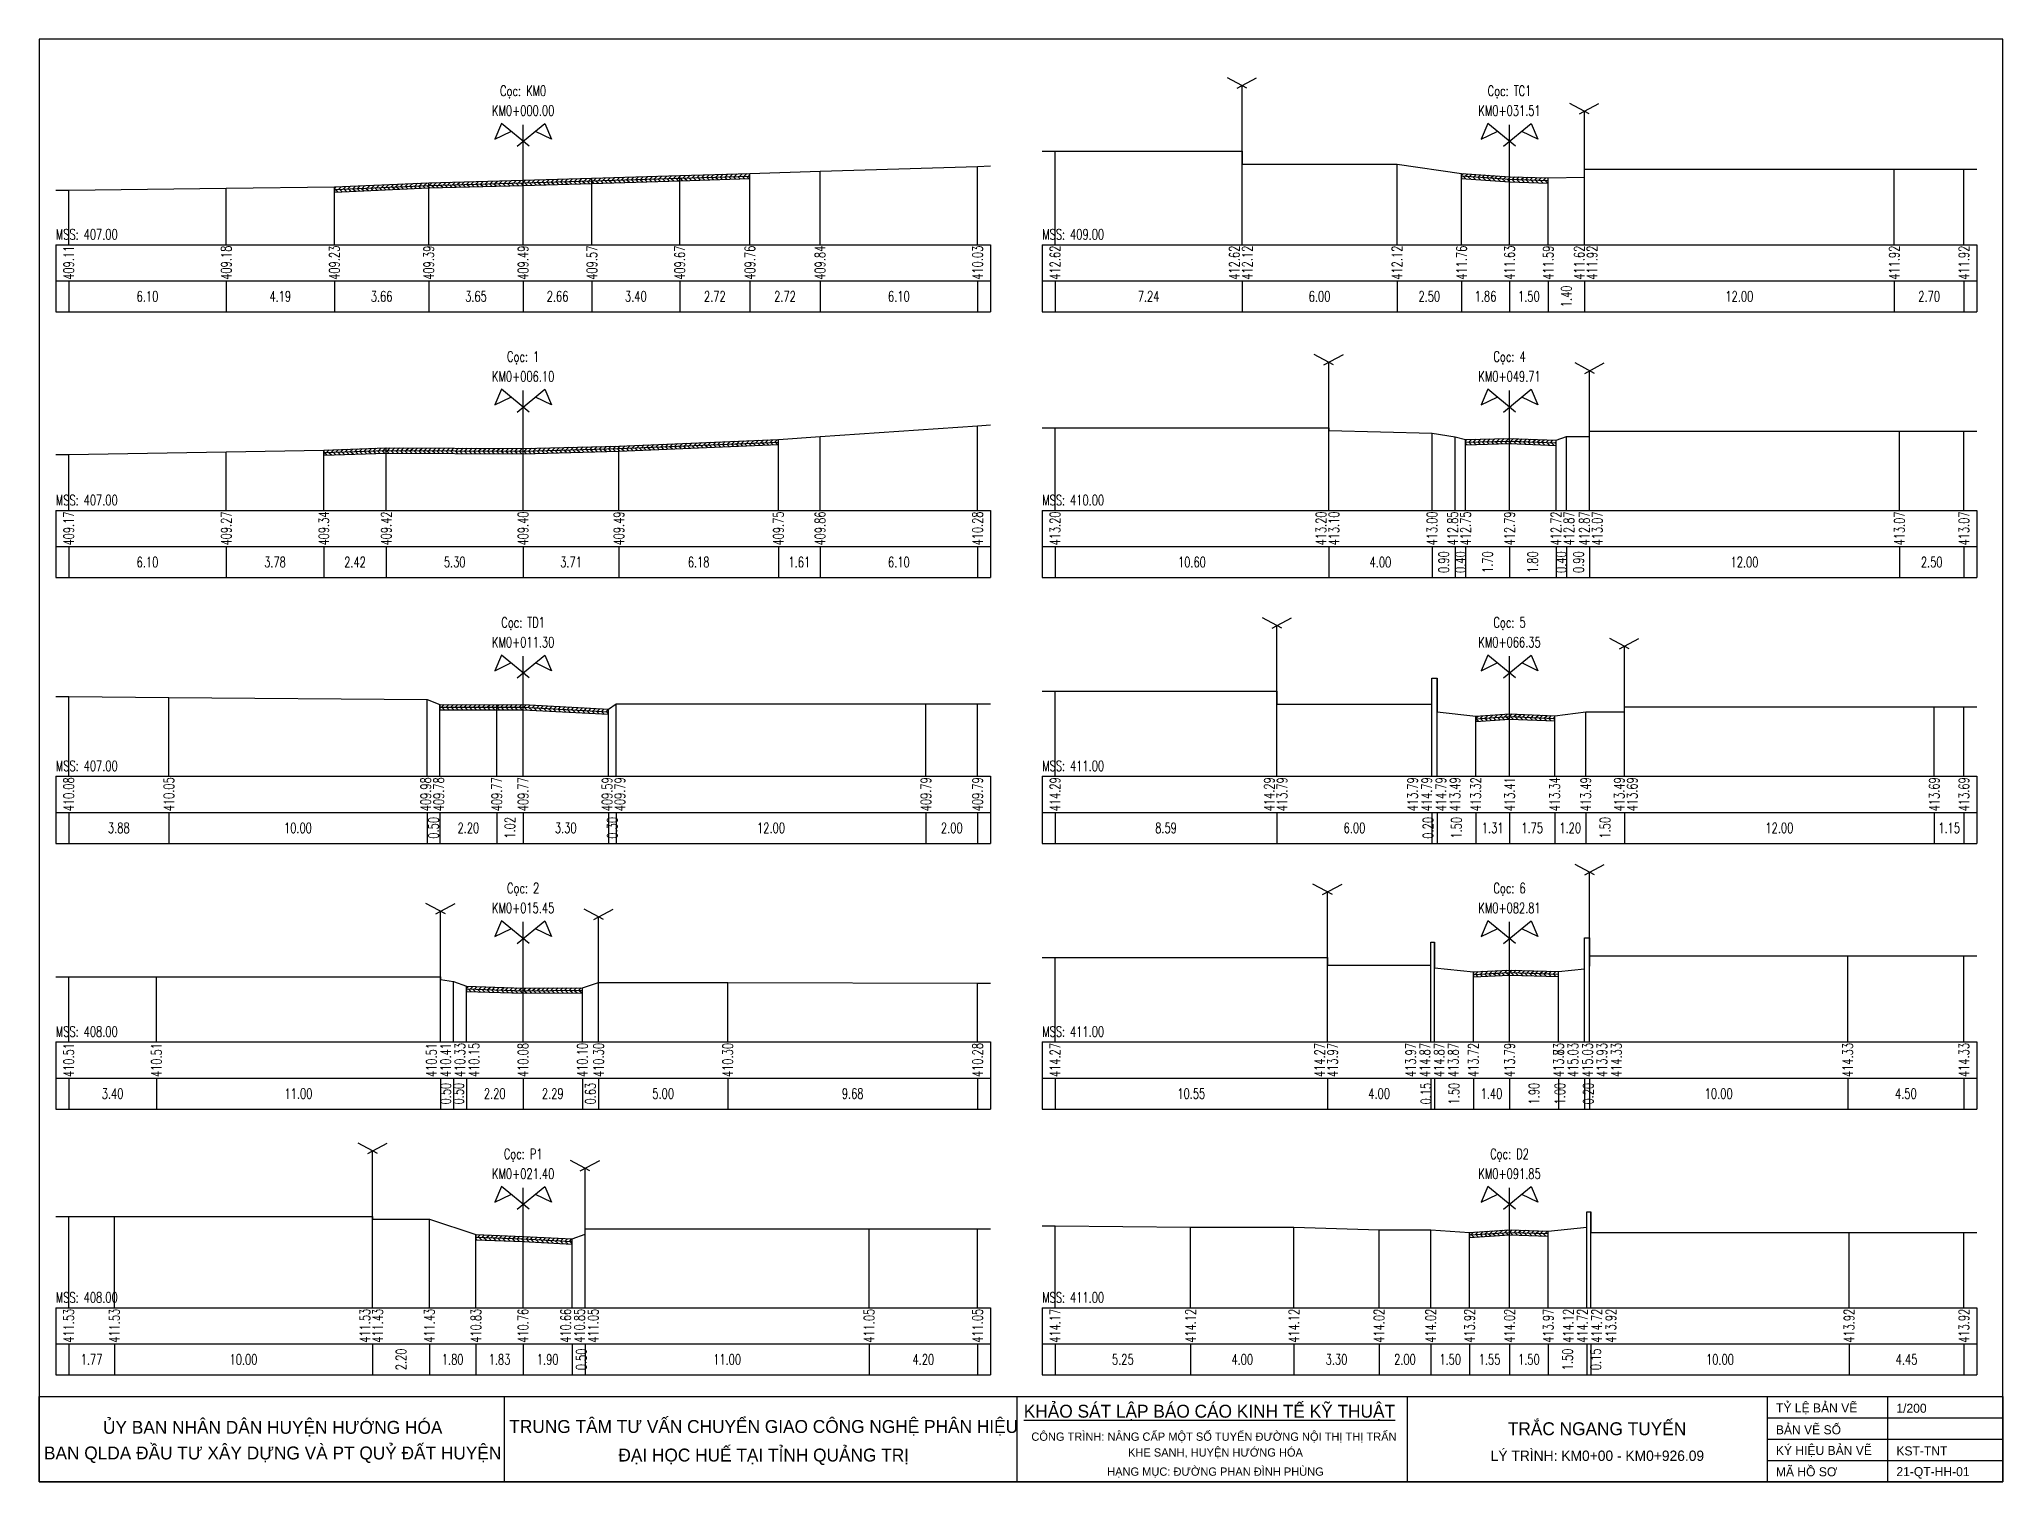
# Model space of a CAD drawing. Header units: centimetres. Extents: x 556321 to 560034, y 1839250 to 1840516.
# Drawn here: x 558196.7 to 558272.8, y 1839589.3 to 1839645.1 of the extents above; entities that cross this region are included whole.
import ezdxf
from ezdxf.enums import TextEntityAlignment as Align

# ---------------------------------------------------------------- set-up
doc = ezdxf.new("R2010")
doc.units = ezdxf.units.CM
doc.header["$MEASUREMENT"] = 0
doc.linetypes.add('KTTN$0$HIDDEN2', pattern=[0.1875, 0.125, -0.0625])
for name, color, linetype in [('AoDuongCu1', 1, 'Continuous'), ('AoDuongCu2', 2, 'Continuous'), ('DAU_CO', 3, 'Continuous'), ('entdauco', 3, 'Continuous'), ('ENTGOCTUYEN', 7, 'Continuous'), ('ENTPLINETUYEN', 1, 'Continuous'), ('enttntunhien', 3, 'Continuous'), ('KH_VAT', 8, 'Continuous'), ('KHUNGTEN', 1, 'Continuous'), ('KTTN$0$KHUNGTEN', 1, 'Continuous'), ('KTTN$0$NETKHUAT', 3, 'KTTN$0$HIDDEN2'), ('linedongtn', 8, 'Continuous'), ('MSSTracNgang', 5, 'Continuous'), ('plinetntn', 3, 'Continuous'), ('TuyenPDP_CDTN', 7, 'Continuous')]:
    doc.layers.add(name, color=color, linetype=linetype)
doc.styles.add('CHUSO', font='Vnsimple.shx', dxfattribs={"width": 0.7})
doc.styles.add('Khung ten', font='VHAVANB_3.TTF')
doc.styles.add('KTTN$0$Khung ten', font='VHAVANB_3.TTF')
doc.styles.add('TENCOC', font='vnsimple.shx', dxfattribs={"width": 0.7})
pattern_1 = [(45, (554573.0184, 1840687.18078), (-0.0883883476, 0.0883883476), [])]
pattern_2 = [(135, (554573.0184, 1840687.18078), (-0.0883883476, -0.0883883476), [])]

msp = doc.modelspace()

# ---------------------------------------------------------------- texts
at = {"layer": 'entdauco', "style": 'TENCOC', "width": 0.7}
for s, p in [('Cäc: KM0', (558215.471, 1839643.077)), ('Cäc: TC1', (558253.671, 1839643.077)), ('KM0+000.00', (558215.471, 1839642.357)), ('KM0+031.51', (558253.671, 1839642.357)), ('Cäc: 1', (558215.471, 1839632.789)), ('Cäc: 4', (558253.671, 1839632.789)), ('KM0+006.10', (558215.471, 1839632.069)), ('KM0+049.71', (558253.671, 1839632.069)), ('Cäc: TD1', (558215.471, 1839622.501)), ('Cäc: 5', (558253.671, 1839622.501)), ('KM0+011.30', (558215.471, 1839621.781)), ('KM0+066.35', (558253.671, 1839621.781)), ('Cäc: 2', (558215.471, 1839612.213)), ('Cäc: 6', (558253.671, 1839612.213)), ('KM0+015.45', (558215.471, 1839611.493)), ('KM0+082.81', (558253.671, 1839611.493)), ('Cäc: P1', (558215.471, 1839601.925)), ('Cäc: D2', (558253.671, 1839601.925)), ('KM0+021.40', (558215.471, 1839601.205)), ('KM0+091.85', (558253.671, 1839601.205))]:
    msp.add_text(s, height=0.4, dxfattribs=at).set_placement(p, align=Align.MIDDLE)
at = {"layer": 'enttntunhien', "color": 3, "style": 'CHUSO', "width": 0.7}
for s, p in [('409.11', (558197.871, 1839636.469)), ('409.18', (558203.971, 1839636.469)), ('409.23', (558208.161, 1839636.469)), ('409.39', (558211.816, 1839636.469)), ('409.49', (558215.471, 1839636.469)), ('409.57', (558218.136, 1839636.469)), ('409.67', (558221.535, 1839636.469)), ('409.76', (558224.253, 1839636.469)), ('409.84', (558226.972, 1839636.469)), ('410.03', (558233.071, 1839636.469)), ('412.62', (558236.071, 1839636.469)), ('412.62', (558243.014, 1839636.469)), ('412.12', (558243.514, 1839636.469)), ('412.12', (558249.314, 1839636.469)), ('411.76', (558251.814, 1839636.469)), ('411.63', (558253.671, 1839636.469)), ('411.59', (558255.171, 1839636.469)), ('411.62', (558256.371, 1839636.469)), ('411.92', (558256.871, 1839636.469)), ('411.92', (558268.571, 1839636.469)), ('411.92', (558271.271, 1839636.469)), ('1.40', (558255.871, 1839635.169)), ('409.17', (558197.871, 1839626.181)), ('409.27', (558203.971, 1839626.181)), ('409.34', (558207.752, 1839626.181)), ('409.42', (558210.168, 1839626.181)), ('409.40', (558215.471, 1839626.181)), ('409.49', (558219.177, 1839626.181)), ('409.75', (558225.359, 1839626.181)), ('409.86', (558226.972, 1839626.181)), ('410.28', (558233.071, 1839626.181)), ('413.20', (558236.071, 1839626.181)), ('413.20', (558246.371, 1839626.181)), ('413.10', (558246.871, 1839626.181)), ('413.00', (558250.671, 1839626.181)), ('412.85', (558251.471, 1839626.181)), ('412.75', (558251.971, 1839626.181)), ('412.79', (558253.671, 1839626.181)), ('412.72', (558255.471, 1839626.181)), ('412.87', (558255.971, 1839626.181)), ('412.87', (558256.571, 1839626.181)), ('413.07', (558257.071, 1839626.181)), ('413.07', (558268.771, 1839626.181)), ('413.07', (558271.271, 1839626.181)), ('0.90', (558251.121, 1839624.881)), ('0.40', (558251.771, 1839624.881)), ('1.70', (558252.821, 1839624.881)), ('1.80', (558254.571, 1839624.881)), ('0.40', (558255.671, 1839624.881)), ('0.90', (558256.346, 1839624.881)), ('410.08', (558197.871, 1839615.893)), ('410.05', (558201.75, 1839615.893)), ('409.98', (558211.7, 1839615.893)), ('409.78', (558212.2, 1839615.893)), ('409.77', (558214.45, 1839615.893)), ('409.77', (558215.471, 1839615.893)), ('409.59', (558218.721, 1839615.893)), ('409.79', (558219.221, 1839615.893)), ('409.79', (558231.071, 1839615.893)), ('409.79', (558233.071, 1839615.893)), ('414.29', (558236.071, 1839615.893)), ('414.29', (558244.365, 1839615.893)), ('413.79', (558244.865, 1839615.893)), ('413.79', (558249.915, 1839615.893)), ('414.79', (558250.465, 1839615.893)), ('414.79', (558251.015, 1839615.893)), ('413.49', (558251.565, 1839615.893)), ('413.32', (558252.365, 1839615.893)), ('413.41', (558253.671, 1839615.893)), ('413.34', (558255.421, 1839615.893)), ('413.49', (558256.621, 1839615.893)), ('413.49', (558257.921, 1839615.893)), ('413.69', (558258.421, 1839615.893)), ('413.69', (558270.121, 1839615.893)), ('413.69', (558271.271, 1839615.893)), ('0.50', (558212, 1839614.593)), ('1.02', (558214.961, 1839614.593)), ('0.30', (558218.921, 1839614.593)), ('0.20', (558250.515, 1839614.593)), ('1.50', (558251.615, 1839614.593)), ('1.50', (558257.371, 1839614.593)), ('410.51', (558197.871, 1839605.605)), ('410.51', (558201.271, 1839605.605)), ('410.51', (558211.921, 1839605.605)), ('410.41', (558212.471, 1839605.605)), ('410.33', (558213.021, 1839605.605)), ('410.15', (558213.571, 1839605.605)), ('410.08', (558215.471, 1839605.605)), ('410.10', (558217.764, 1839605.605)), ('410.30', (558218.394, 1839605.605)), ('410.30', (558223.394, 1839605.605)), ('410.28', (558233.071, 1839605.605)), ('414.27', (558236.071, 1839605.605)), ('414.27', (558246.321, 1839605.605)), ('413.97', (558246.821, 1839605.605)), ('413.97', (558249.846, 1839605.605)), ('414.87', (558250.396, 1839605.605)), ('414.87', (558250.946, 1839605.605)), ('413.87', (558251.496, 1839605.605)), ('413.72', (558252.271, 1839605.605)), ('413.79', (558253.671, 1839605.605)), ('413.73', (558255.571, 1839605.605)), ('413.83', (558255.571, 1839605.605)), ('415.03', (558256.131, 1839605.605)), ('415.03', (558256.691, 1839605.605)), ('413.93', (558257.251, 1839605.605)), ('414.33', (558257.811, 1839605.605)), ('414.33', (558266.771, 1839605.605)), ('414.33', (558271.271, 1839605.605)), ('0.50', (558212.471, 1839604.305)), ('0.50', (558212.971, 1839604.305)), ('0.63', (558218.079, 1839604.305)), ('0.15', (558250.434, 1839604.305)), ('1.50', (558251.521, 1839604.305)), ('1.90', (558254.621, 1839604.305)), ('1.00', (558255.621, 1839604.305)), ('0.20', (558256.721, 1839604.305)), ('411.53', (558197.871, 1839595.317)), ('411.53', (558199.641, 1839595.317)), ('411.53', (558209.341, 1839595.317)), ('411.43', (558209.841, 1839595.317)), ('411.43', (558211.841, 1839595.317)), ('410.83', (558213.641, 1839595.317)), ('410.76', (558215.471, 1839595.317)), ('410.66', (558217.121, 1839595.317)), ('410.85', (558217.655, 1839595.317)), ('411.05', (558218.188, 1839595.317)), ('411.05', (558228.871, 1839595.317)), ('411.05', (558233.071, 1839595.317)), ('414.17', (558236.071, 1839595.317)), ('414.12', (558241.321, 1839595.317)), ('414.12', (558245.321, 1839595.317)), ('414.02', (558248.621, 1839595.317)), ('414.02', (558250.621, 1839595.317)), ('413.92', (558252.121, 1839595.317)), ('414.02', (558253.671, 1839595.317)), ('413.97', (558255.171, 1839595.317)), ('414.12', (558255.946, 1839595.317)), ('414.72', (558256.496, 1839595.317)), ('414.72', (558257.046, 1839595.317)), ('413.92', (558257.596, 1839595.317)), ('413.92', (558266.821, 1839595.317)), ('413.92', (558271.271, 1839595.317)), ('2.20', (558210.741, 1839594.017)), ('0.50', (558217.721, 1839594.017)), ('1.50', (558255.921, 1839594.017)), ('0.15', (558257.009, 1839594.017))]:
    msp.add_text(s, height=0.4, rotation=90, dxfattribs=at).set_placement(p, align=Align.MIDDLE)
for s, p in [('6.10', (558200.921, 1839635.169)), ('4.19', (558206.066, 1839635.169)), ('3.66', (558209.989, 1839635.169)), ('3.65', (558213.644, 1839635.169)), ('2.66', (558216.804, 1839635.169)), ('3.40', (558219.835, 1839635.169)), ('2.72', (558222.894, 1839635.169)), ('2.72', (558225.612, 1839635.169)), ('6.10', (558230.022, 1839635.169)), ('7.24', (558239.693, 1839635.169)), ('6.00', (558246.314, 1839635.169)), ('2.50', (558250.564, 1839635.169)), ('1.86', (558252.743, 1839635.169)), ('1.50', (558254.421, 1839635.169)), ('12.00', (558262.571, 1839635.169)), ('2.70', (558269.921, 1839635.169)), ('6.10', (558200.921, 1839624.881)), ('3.78', (558205.862, 1839624.881)), ('2.42', (558208.96, 1839624.881)), ('5.30', (558212.82, 1839624.881)), ('3.71', (558217.324, 1839624.881)), ('6.18', (558222.268, 1839624.881)), ('1.61', (558226.166, 1839624.881)), ('6.10', (558230.022, 1839624.881)), ('10.60', (558241.371, 1839624.881)), ('4.00', (558248.671, 1839624.881)), ('12.00', (558262.771, 1839624.881)), ('2.50', (558270.021, 1839624.881)), ('3.88', (558199.811, 1839614.593)), ('10.00', (558206.75, 1839614.593)), ('2.20', (558213.35, 1839614.593)), ('3.30', (558217.121, 1839614.593)), ('12.00', (558225.071, 1839614.593)), ('2.00', (558232.071, 1839614.593)), ('8.59', (558240.368, 1839614.593)), ('6.00', (558247.665, 1839614.593)), ('1.31', (558253.018, 1839614.593)), ('1.75', (558254.546, 1839614.593)), ('1.20', (558256.021, 1839614.593)), ('12.00', (558264.121, 1839614.593)), ('1.15', (558270.696, 1839614.593)), ('3.40', (558199.571, 1839604.305)), ('11.00', (558206.771, 1839604.305)), ('2.20', (558214.371, 1839604.305)), ('2.29', (558216.618, 1839604.305)), ('5.00', (558220.894, 1839604.305)), ('9.68', (558228.233, 1839604.305)), ('10.55', (558241.346, 1839604.305)), ('4.00', (558248.621, 1839604.305)), ('1.40', (558252.971, 1839604.305)), ('10.00', (558261.771, 1839604.305)), ('4.50', (558269.021, 1839604.305)), ('1.77', (558198.756, 1839594.017)), ('10.00', (558204.641, 1839594.017)), ('1.80', (558212.741, 1839594.017)), ('1.83', (558214.556, 1839594.017)), ('1.90', (558216.421, 1839594.017)), ('11.00', (558223.371, 1839594.017)), ('4.20', (558230.971, 1839594.017)), ('5.25', (558238.696, 1839594.017)), ('4.00', (558243.321, 1839594.017)), ('3.30', (558246.971, 1839594.017)), ('2.00', (558249.621, 1839594.017)), ('1.50', (558251.371, 1839594.017)), ('1.55', (558252.896, 1839594.017)), ('1.50', (558254.421, 1839594.017)), ('10.00', (558261.821, 1839594.017)), ('4.45', (558269.046, 1839594.017))]:
    msp.add_text(s, height=0.4, dxfattribs=at).set_placement(p, align=Align.MIDDLE)
at = {"layer": 'MSSTracNgang', "color": 3, "style": 'CHUSO', "width": 0.7}
for s, p in [('MSS: 407.00', (558197.371, 1839637.369)), ('MSS: 409.00', (558235.571, 1839637.369)), ('MSS: 407.00', (558197.371, 1839627.081)), ('MSS: 410.00', (558235.571, 1839627.081)), ('MSS: 407.00', (558197.371, 1839616.793)), ('MSS: 411.00', (558235.571, 1839616.793)), ('MSS: 408.00', (558197.371, 1839606.505)), ('MSS: 411.00', (558235.571, 1839606.505)), ('MSS: 408.00', (558197.371, 1839596.217)), ('MSS: 411.00', (558235.571, 1839596.217))]:
    msp.add_text(s, height=0.4, dxfattribs=at).set_placement(p)

# ---------------------------------------------------------------- blocks, each defined once
blk = doc.blocks.new('A$C23B26463')
at = {"layer": 'KTTN$0$KHUNGTEN', "color": 7}
for p, q in [((-0.944, 2.953), (-0.944, 6.258)), ((18.913, 2.953), (18.913, 6.258)), ((34.032, 2.953), (34.032, 6.258)), ((47.968, 2.953), (47.968, 6.258)), ((52.635, 2.953), (52.635, 6.258))]:
    blk.add_line(p, q, dxfattribs=at)
at = {"layer": 'KTTN$0$KHUNGTEN', "color": 10}
blk.add_lwpolyline([(57.079, 2.953), (57.079, 58.791), (-18.961, 58.791), (-18.961, 2.953)], close=True, dxfattribs=at)
at = {"layer": 'KTTN$0$KHUNGTEN', "color": 4}
blk.add_lwpolyline([(-18.961, 6.258), (57.079, 6.258), (57.079, 2.953), (-18.961, 2.953), (-18.961, 6.258)], dxfattribs=at)
at = {"layer": 'KTTN$0$KHUNGTEN', "color": 7}
for points in [[(47.968, 5.432), (57.079, 5.432)], [(47.968, 4.606), (57.079, 4.606)], [(47.968, 3.78), (57.079, 3.78)]]:
    blk.add_lwpolyline(points, dxfattribs=at)
at = {"layer": 'ENTGOCTUYEN', "color": 3, "style": 'Khung ten'}
blk.add_text('kst-tnt', height=0.35, dxfattribs=at).set_placement((52.961, 4.145), align=Align.MIDDLE_LEFT)
at = {"layer": 'ENTPLINETUYEN', "color": 7, "style": 'Khung ten'}
for s, p in [('c«ng tr×nh: n©ng cÊp mét sè tuyÕn ®\xadêng néi thÞ thÞ trÊn ', (26.591, 4.697)), ('khe sanh, huyÖn h\xadíng hãa', (26.591, 4.085))]:
    blk.add_text(s, height=0.32, dxfattribs=at).set_placement(p, align=Align.MIDDLE_CENTER)
at = {"layer": 'ENTPLINETUYEN', "style": 'Khung ten'}
blk.add_text('h¹ng môc: ®\xadêng phan ®×nh phïng', height=0.32, dxfattribs=at).set_placement((26.591, 3.344), align=Align.MIDDLE_CENTER)
at = {"layer": 'KHUNGTEN', "color": 7, "style": 'Khung ten'}
for s, height, p in [('tr¾c ngang tuyÕn', 0.5, (41.368, 5.004)), ('Lý tr×nh: km0+00 - KM0+926.09', 0.4, (41.382, 3.958))]:
    blk.add_text(s, height=height, dxfattribs=at).set_placement(p, align=Align.MIDDLE_CENTER)
at = {"layer": 'KTTN$0$KHUNGTEN', "color": 7, "style": 'KTTN$0$Khung ten'}
for s, p in [('tû lÖ b¶n vÏ', (48.3, 5.808)), ('1/200', (52.961, 5.798)), ('b¶n vÏ sè', (48.294, 4.964)), ('Ký hiÖu b¶n vÏ', (48.294, 4.163)), ('m· hå s¬', (48.294, 3.337)), ('21-QT-hh-01', (52.961, 3.343))]:
    blk.add_text(s, height=0.35, dxfattribs=at).set_placement(p, align=Align.MIDDLE_LEFT)
blk.add_text('%%UKH¶O S¸T LËP B¸O C¸O KINH TÕ Kü THUËT', height=0.5, dxfattribs=at).set_placement((26.357, 5.682), align=Align.MIDDLE_CENTER)
at = {"layer": 'KTTN$0$NETKHUAT', "color": 7, "style": 'KTTN$0$Khung ten'}
for s, p in [('ñY BAN NH¢n D¢N huyÖn h\xadíng hãa', (-9.92, 5.057)), ('trung t©m t\xad vÊn chuyÓn giao c«ng nghÖ ph©n hiÖu', (9.095, 5.091)), ('ban qlda §ÇU T¦ X¢Y DùNG vµ pt quû ®Êt huyÖn', (-9.922, 4.065)), ('®¹i häc huÕ t¹i tØnh qu¶ng trÞ', (9.095, 3.985))]:
    blk.add_text(s, height=0.5, dxfattribs=at).set_placement(p, align=Align.MIDDLE_CENTER)
blk = doc.blocks.new('DauCo')
at = {"layer": 'DAU_CO', "linetype": 'Continuous'}
blk.add_line((0, 0), (0, 1.29), dxfattribs=at)
for points in [[(0.47, -0.38), (-1.68, 1.38), (-2.2, 0.17), (-0.95, 0.77)], [(-0.47, -0.38), (1.68, 1.38), (2.2, 0.17), (0.95, 0.77)]]:
    blk.add_lwpolyline(points, dxfattribs=at)
blk = doc.blocks.new('nha')
at = {"layer": 'KH_VAT', "color": 6}
for points in [[(0.188, 2.442), (-0.564, 2.844)], [(-0.188, 2.442), (0.564, 2.844)], [(0, 0), (0, 2.542)]]:
    blk.add_lwpolyline(points, dxfattribs=at)

# ---------------------------------------------------------------- hatches: boundary and pattern name
at = {"layer": 'AoDuongCu1'}
h = msp.add_hatch(dxfattribs=at)
h.set_pattern_fill('ANSI31', color=256, style=0)
h.set_pattern_definition(pattern_1)
h.paths.add_polyline_path([(558208.161, 1839639.402), (558211.816, 1839639.563), (558215.471, 1839639.66), (558218.136, 1839639.739), (558221.535, 1839639.842), (558224.253, 1839639.925), (558224.253, 1839639.825), (558221.535, 1839639.742), (558218.136, 1839639.639), (558215.471, 1839639.56), (558211.816, 1839639.463), (558208.161, 1839639.302)])
h = msp.add_hatch(dxfattribs=at)
h.set_pattern_fill('ANSI31', color=256, style=0)
h.set_pattern_definition(pattern_1)
h.paths.add_polyline_path([(558251.814, 1839639.929), (558253.671, 1839639.801), (558255.171, 1839639.756), (558255.171, 1839639.656), (558253.671, 1839639.701), (558251.814, 1839639.829)])
h = msp.add_hatch(dxfattribs=at)
h.set_pattern_fill('ANSI31', color=256, style=0)
h.set_pattern_definition(pattern_1)
h.paths.add_polyline_path([(558251.971, 1839629.626), (558253.671, 1839629.666), (558255.471, 1839629.596), (558255.471, 1839629.496), (558253.671, 1839629.566), (558251.971, 1839629.526)])
h = msp.add_hatch(dxfattribs=at)
h.set_pattern_fill('ANSI31', color=256, style=0)
h.set_pattern_definition(pattern_1)
h.paths.add_polyline_path([(558207.752, 1839629.218), (558210.168, 1839629.301), (558215.471, 1839629.278), (558219.177, 1839629.374), (558225.359, 1839629.629), (558225.359, 1839629.529), (558219.177, 1839629.274), (558215.471, 1839629.178), (558210.168, 1839629.201), (558207.752, 1839629.118)])
h = msp.add_hatch(dxfattribs=at)
h.set_pattern_fill('ANSI31', color=256, style=0)
h.set_pattern_definition(pattern_1)
h.paths.add_polyline_path([(558212.25, 1839619.368), (558212.25, 1839619.368), (558214.45, 1839619.361), (558215.471, 1839619.368), (558218.771, 1839619.188), (558218.771, 1839619.088), (558215.471, 1839619.268), (558214.45, 1839619.261), (558212.25, 1839619.268), (558212.25, 1839619.268)])
h = msp.add_hatch(dxfattribs=at)
h.set_pattern_fill('ANSI31', color=256, style=0)
h.set_pattern_definition(pattern_1)
h.paths.add_polyline_path([(558252.365, 1839618.915), (558253.671, 1839619.005), (558255.421, 1839618.933), (558255.421, 1839618.833), (558253.671, 1839618.905), (558252.365, 1839618.815)])
h = msp.add_hatch(dxfattribs=at)
h.set_pattern_fill('ANSI31', color=256, style=0)
h.set_pattern_definition(pattern_1)
h.paths.add_polyline_path([(558213.271, 1839608.46), (558215.471, 1839608.39), (558217.764, 1839608.404), (558217.764, 1839608.304), (558215.471, 1839608.29), (558213.271, 1839608.36)])
h = msp.add_hatch(dxfattribs=at)
h.set_pattern_fill('ANSI31', color=256, style=0)
h.set_pattern_definition(pattern_1)
h.paths.add_polyline_path([(558252.271, 1839609.023), (558253.671, 1839609.09), (558255.571, 1839609.033), (558255.571, 1839608.933), (558253.671, 1839608.99), (558252.271, 1839608.923)])
h = msp.add_hatch(dxfattribs=at)
h.set_pattern_fill('ANSI31', color=256, style=0)
h.set_pattern_definition(pattern_1)
h.paths.add_polyline_path([(558213.641, 1839598.848), (558215.471, 1839598.778), (558217.371, 1839598.678), (558217.371, 1839598.578), (558215.471, 1839598.678), (558213.641, 1839598.748)])
h = msp.add_hatch(dxfattribs=at)
h.set_pattern_fill('ANSI31', color=256, style=0)
h.set_pattern_definition(pattern_1)
h.paths.add_polyline_path([(558252.121, 1839598.935), (558253.671, 1839599.035), (558255.171, 1839598.985), (558255.171, 1839598.885), (558253.671, 1839598.935), (558252.121, 1839598.835)])
at = {"layer": 'AoDuongCu2'}
h = msp.add_hatch(dxfattribs=at)
h.set_pattern_fill('ANSI31', color=256, angle=90, style=0)
h.set_pattern_definition(pattern_2)
h.paths.add_polyline_path([(558208.161, 1839639.302), (558211.816, 1839639.463), (558215.471, 1839639.56), (558218.136, 1839639.639), (558221.535, 1839639.742), (558224.253, 1839639.825), (558224.253, 1839639.725), (558221.535, 1839639.642), (558218.136, 1839639.539), (558215.471, 1839639.46), (558211.816, 1839639.363), (558208.161, 1839639.202)])
h = msp.add_hatch(dxfattribs=at)
h.set_pattern_fill('ANSI31', color=256, angle=90, style=0)
h.set_pattern_definition(pattern_2)
h.paths.add_polyline_path([(558251.814, 1839639.829), (558253.671, 1839639.701), (558255.171, 1839639.656), (558255.171, 1839639.556), (558253.671, 1839639.601), (558251.814, 1839639.729)])
h = msp.add_hatch(dxfattribs=at)
h.set_pattern_fill('ANSI31', color=256, angle=90, style=0)
h.set_pattern_definition(pattern_2)
h.paths.add_polyline_path([(558207.752, 1839629.118), (558210.168, 1839629.201), (558215.471, 1839629.178), (558219.177, 1839629.274), (558225.359, 1839629.529), (558225.359, 1839629.429), (558219.177, 1839629.174), (558215.471, 1839629.078), (558210.168, 1839629.101), (558207.752, 1839629.018)])
h = msp.add_hatch(dxfattribs=at)
h.set_pattern_fill('ANSI31', color=256, angle=90, style=0)
h.set_pattern_definition(pattern_2)
h.paths.add_polyline_path([(558251.971, 1839629.526), (558253.671, 1839629.566), (558255.471, 1839629.496), (558255.471, 1839629.396), (558253.671, 1839629.466), (558251.971, 1839629.426)])
h = msp.add_hatch(dxfattribs=at)
h.set_pattern_fill('ANSI31', color=256, angle=90, style=0)
h.set_pattern_definition(pattern_2)
h.paths.add_polyline_path([(558212.25, 1839619.268), (558212.25, 1839619.268), (558214.45, 1839619.261), (558215.471, 1839619.268), (558218.771, 1839619.088), (558218.771, 1839618.988), (558215.471, 1839619.168), (558214.45, 1839619.161), (558212.25, 1839619.168), (558212.25, 1839619.168)])
h = msp.add_hatch(dxfattribs=at)
h.set_pattern_fill('ANSI31', color=256, angle=90, style=0)
h.set_pattern_definition(pattern_2)
h.paths.add_polyline_path([(558252.365, 1839618.815), (558253.671, 1839618.905), (558255.421, 1839618.833), (558255.421, 1839618.733), (558253.671, 1839618.805), (558252.365, 1839618.715)])
h = msp.add_hatch(dxfattribs=at)
h.set_pattern_fill('ANSI31', color=256, angle=90, style=0)
h.set_pattern_definition(pattern_2)
h.paths.add_polyline_path([(558213.271, 1839608.36), (558215.471, 1839608.29), (558217.764, 1839608.304), (558217.764, 1839608.204), (558215.471, 1839608.19), (558213.271, 1839608.26)])
h = msp.add_hatch(dxfattribs=at)
h.set_pattern_fill('ANSI31', color=256, angle=90, style=0)
h.set_pattern_definition(pattern_2)
h.paths.add_polyline_path([(558252.271, 1839608.923), (558253.671, 1839608.99), (558255.571, 1839608.933), (558255.571, 1839608.833), (558253.671, 1839608.89), (558252.271, 1839608.823)])
h = msp.add_hatch(dxfattribs=at)
h.set_pattern_fill('ANSI31', color=256, angle=90, style=0)
h.set_pattern_definition(pattern_2)
h.paths.add_polyline_path([(558213.641, 1839598.748), (558215.471, 1839598.678), (558217.371, 1839598.578), (558217.371, 1839598.478), (558215.471, 1839598.578), (558213.641, 1839598.648)])
h = msp.add_hatch(dxfattribs=at)
h.set_pattern_fill('ANSI31', color=256, angle=90, style=0)
h.set_pattern_definition(pattern_2)
h.paths.add_polyline_path([(558252.121, 1839598.835), (558253.671, 1839598.935), (558255.171, 1839598.885), (558255.171, 1839598.785), (558253.671, 1839598.835), (558252.121, 1839598.735)])

# ---------------------------------------------------------------- linework, layer by layer
at = {"layer": 'AoDuongCu1'}
for points in [[(558208.161, 1839639.302), (558211.816, 1839639.463), (558215.471, 1839639.56), (558218.136, 1839639.639), (558221.535, 1839639.742), (558224.253, 1839639.825)], [(558251.814, 1839639.829), (558253.671, 1839639.701), (558255.171, 1839639.656)], [(558207.752, 1839629.118), (558210.168, 1839629.201), (558215.471, 1839629.178), (558219.177, 1839629.274), (558225.359, 1839629.529)], [(558251.971, 1839629.526), (558253.671, 1839629.566), (558255.471, 1839629.496)], [(558212.25, 1839619.268), (558212.25, 1839619.268), (558214.45, 1839619.261), (558215.471, 1839619.268), (558218.771, 1839619.088)], [(558252.365, 1839618.815), (558253.671, 1839618.905), (558255.421, 1839618.833)], [(558213.271, 1839608.36), (558215.471, 1839608.29), (558217.764, 1839608.304)], [(558252.271, 1839608.923), (558253.671, 1839608.99), (558255.571, 1839608.933)], [(558213.641, 1839598.748), (558215.471, 1839598.678), (558217.371, 1839598.578)], [(558252.121, 1839598.835), (558253.671, 1839598.935), (558255.171, 1839598.885)]]:
    msp.add_lwpolyline(points, dxfattribs=at)
at = {"layer": 'AoDuongCu2'}
for points in [[(558208.161, 1839639.402), (558208.161, 1839639.202), (558211.816, 1839639.363), (558215.471, 1839639.46), (558218.136, 1839639.539), (558221.535, 1839639.642), (558224.253, 1839639.725), (558224.253, 1839639.925)], [(558251.814, 1839639.929), (558251.814, 1839639.729), (558253.671, 1839639.601), (558255.171, 1839639.556), (558255.171, 1839639.756)], [(558207.752, 1839629.218), (558207.752, 1839629.018), (558210.168, 1839629.101), (558215.471, 1839629.078), (558219.177, 1839629.174), (558225.359, 1839629.429), (558225.359, 1839629.629)], [(558251.971, 1839629.626), (558251.971, 1839629.426), (558253.671, 1839629.466), (558255.471, 1839629.396), (558255.471, 1839629.596)], [(558212.25, 1839619.368), (558212.25, 1839619.168), (558212.25, 1839619.168), (558214.45, 1839619.161), (558215.471, 1839619.168), (558218.771, 1839618.988), (558218.771, 1839619.188)], [(558252.365, 1839618.915), (558252.365, 1839618.715), (558253.671, 1839618.805), (558255.421, 1839618.733), (558255.421, 1839618.933)], [(558213.271, 1839608.46), (558213.271, 1839608.26), (558215.471, 1839608.19), (558217.764, 1839608.204), (558217.764, 1839608.404)], [(558252.271, 1839609.023), (558252.271, 1839608.823), (558253.671, 1839608.89), (558255.571, 1839608.833), (558255.571, 1839609.033)], [(558213.641, 1839598.848), (558213.641, 1839598.648), (558215.471, 1839598.578), (558217.371, 1839598.478), (558217.371, 1839598.678)], [(558252.121, 1839598.935), (558252.121, 1839598.735), (558253.671, 1839598.835), (558255.171, 1839598.785), (558255.171, 1839598.985)]]:
    msp.add_lwpolyline(points, dxfattribs=at)
at = {"layer": 'entdauco'}
for p, q in [((558215.471, 1839639.66), (558215.471, 1839641.169)), ((558253.671, 1839639.801), (558253.671, 1839641.169)), ((558215.471, 1839629.278), (558215.471, 1839630.881)), ((558253.671, 1839629.666), (558253.671, 1839630.881)), ((558215.471, 1839619.368), (558215.471, 1839620.593)), ((558253.671, 1839619.005), (558253.671, 1839620.593)), ((558215.471, 1839608.39), (558215.471, 1839610.305)), ((558253.671, 1839609.09), (558253.671, 1839610.305)), ((558215.471, 1839598.778), (558215.471, 1839600.017)), ((558253.671, 1839599.035), (558253.671, 1839600.017))]:
    msp.add_line(p, q, dxfattribs=at)
at = {"layer": 'enttntunhien'}
for p, q in [((558197.371, 1839637.169), (558233.571, 1839637.169)), ((558197.371, 1839637.169), (558197.371, 1839634.569)), ((558233.571, 1839637.169), (558233.571, 1839634.569)), ((558235.571, 1839637.169), (558271.771, 1839637.169)), ((558235.571, 1839637.169), (558235.571, 1839634.569)), ((558271.771, 1839637.169), (558271.771, 1839634.569)), ((558197.371, 1839635.769), (558233.571, 1839635.769)), ((558235.571, 1839635.769), (558271.771, 1839635.769)), ((558197.371, 1839634.569), (558233.571, 1839634.569)), ((558235.571, 1839634.569), (558271.771, 1839634.569)), ((558197.371, 1839626.881), (558233.571, 1839626.881)), ((558197.371, 1839626.881), (558197.371, 1839624.281)), ((558233.571, 1839626.881), (558233.571, 1839624.281)), ((558235.571, 1839626.881), (558271.771, 1839626.881)), ((558235.571, 1839626.881), (558235.571, 1839624.281)), ((558271.771, 1839626.881), (558271.771, 1839624.281)), ((558197.371, 1839625.481), (558233.571, 1839625.481)), ((558235.571, 1839625.481), (558271.771, 1839625.481)), ((558197.371, 1839624.281), (558233.571, 1839624.281)), ((558235.571, 1839624.281), (558271.771, 1839624.281)), ((558197.371, 1839616.593), (558233.571, 1839616.593)), ((558197.371, 1839616.593), (558197.371, 1839613.993)), ((558233.571, 1839616.593), (558233.571, 1839613.993)), ((558235.571, 1839616.593), (558271.771, 1839616.593)), ((558235.571, 1839616.593), (558235.571, 1839613.993)), ((558271.771, 1839616.593), (558271.771, 1839613.993)), ((558197.371, 1839615.193), (558233.571, 1839615.193)), ((558235.571, 1839615.193), (558271.771, 1839615.193)), ((558197.371, 1839613.993), (558233.571, 1839613.993)), ((558235.571, 1839613.993), (558271.771, 1839613.993)), ((558197.371, 1839606.305), (558233.571, 1839606.305)), ((558197.371, 1839606.305), (558197.371, 1839603.705)), ((558233.571, 1839606.305), (558233.571, 1839603.705)), ((558235.571, 1839606.305), (558271.771, 1839606.305)), ((558235.571, 1839606.305), (558235.571, 1839603.705)), ((558271.771, 1839606.305), (558271.771, 1839603.705)), ((558197.371, 1839604.905), (558233.571, 1839604.905)), ((558235.571, 1839604.905), (558271.771, 1839604.905)), ((558197.371, 1839603.705), (558233.571, 1839603.705)), ((558235.571, 1839603.705), (558271.771, 1839603.705)), ((558197.371, 1839596.017), (558233.571, 1839596.017)), ((558197.371, 1839596.017), (558197.371, 1839593.417)), ((558233.571, 1839596.017), (558233.571, 1839593.417)), ((558235.571, 1839596.017), (558271.771, 1839596.017)), ((558235.571, 1839596.017), (558235.571, 1839593.417)), ((558271.771, 1839596.017), (558271.771, 1839593.417)), ((558197.371, 1839594.617), (558233.571, 1839594.617)), ((558235.571, 1839594.617), (558271.771, 1839594.617)), ((558197.371, 1839593.417), (558233.571, 1839593.417)), ((558235.571, 1839593.417), (558271.771, 1839593.417))]:
    msp.add_line(p, q, dxfattribs=at)
at = {"layer": 'enttntunhien', "color": 3}
for p, q in [((558197.871, 1839635.769), (558197.871, 1839634.569)), ((558203.971, 1839635.769), (558203.971, 1839634.569)), ((558208.161, 1839635.769), (558208.161, 1839634.569)), ((558211.816, 1839635.769), (558211.816, 1839634.569)), ((558215.471, 1839635.769), (558215.471, 1839634.569)), ((558218.136, 1839635.769), (558218.136, 1839634.569)), ((558221.535, 1839635.769), (558221.535, 1839634.569)), ((558224.253, 1839635.769), (558224.253, 1839634.569)), ((558226.972, 1839635.769), (558226.972, 1839634.569)), ((558233.071, 1839635.769), (558233.071, 1839634.569)), ((558236.071, 1839635.769), (558236.071, 1839634.569)), ((558243.314, 1839635.769), (558243.314, 1839634.569)), ((558249.314, 1839635.769), (558249.314, 1839634.569)), ((558251.814, 1839635.769), (558251.814, 1839634.569)), ((558253.671, 1839635.769), (558253.671, 1839634.569)), ((558255.171, 1839635.769), (558255.171, 1839634.569)), ((558256.571, 1839635.769), (558256.571, 1839634.569)), ((558268.571, 1839635.769), (558268.571, 1839634.569)), ((558271.271, 1839635.769), (558271.271, 1839634.569)), ((558197.871, 1839625.481), (558197.871, 1839624.281)), ((558203.971, 1839625.481), (558203.971, 1839624.281)), ((558207.752, 1839625.481), (558207.752, 1839624.281)), ((558210.168, 1839625.481), (558210.168, 1839624.281)), ((558215.471, 1839625.481), (558215.471, 1839624.281)), ((558219.177, 1839625.481), (558219.177, 1839624.281)), ((558225.359, 1839625.481), (558225.359, 1839624.281)), ((558226.972, 1839625.481), (558226.972, 1839624.281)), ((558233.071, 1839625.481), (558233.071, 1839624.281)), ((558236.071, 1839625.481), (558236.071, 1839624.281)), ((558246.671, 1839625.481), (558246.671, 1839624.281)), ((558250.671, 1839625.481), (558250.671, 1839624.281)), ((558251.571, 1839625.481), (558251.571, 1839624.281)), ((558251.971, 1839625.481), (558251.971, 1839624.281)), ((558253.671, 1839625.481), (558253.671, 1839624.281)), ((558255.471, 1839625.481), (558255.471, 1839624.281)), ((558255.871, 1839625.481), (558255.871, 1839624.281)), ((558256.771, 1839625.481), (558256.771, 1839624.281)), ((558268.771, 1839625.481), (558268.771, 1839624.281)), ((558271.271, 1839625.481), (558271.271, 1839624.281)), ((558197.871, 1839615.193), (558197.871, 1839613.993)), ((558201.75, 1839615.193), (558201.75, 1839613.993)), ((558211.75, 1839615.193), (558211.75, 1839613.993)), ((558212.25, 1839615.193), (558212.25, 1839613.993)), ((558214.45, 1839615.193), (558214.45, 1839613.993)), ((558215.471, 1839615.193), (558215.471, 1839613.993)), ((558218.771, 1839615.193), (558218.771, 1839613.993)), ((558219.071, 1839615.193), (558219.071, 1839613.993)), ((558231.071, 1839615.193), (558231.071, 1839613.993)), ((558233.071, 1839615.193), (558233.071, 1839613.993)), ((558236.071, 1839615.193), (558236.071, 1839613.993)), ((558244.665, 1839615.193), (558244.665, 1839613.993)), ((558250.665, 1839615.193), (558250.665, 1839613.993)), ((558250.865, 1839615.193), (558250.865, 1839613.993)), ((558252.365, 1839615.193), (558252.365, 1839613.993)), ((558253.671, 1839615.193), (558253.671, 1839613.993)), ((558255.421, 1839615.193), (558255.421, 1839613.993)), ((558256.621, 1839615.193), (558256.621, 1839613.993)), ((558258.121, 1839615.193), (558258.121, 1839613.993)), ((558270.121, 1839615.193), (558270.121, 1839613.993)), ((558271.271, 1839615.193), (558271.271, 1839613.993)), ((558197.871, 1839604.905), (558197.871, 1839603.705)), ((558201.271, 1839604.905), (558201.271, 1839603.705)), ((558212.271, 1839604.905), (558212.271, 1839603.705)), ((558212.771, 1839604.905), (558212.771, 1839603.705)), ((558213.271, 1839604.905), (558213.271, 1839603.705)), ((558215.471, 1839604.905), (558215.471, 1839603.705)), ((558217.764, 1839604.905), (558217.764, 1839603.705)), ((558218.394, 1839604.905), (558218.394, 1839603.705)), ((558223.394, 1839604.905), (558223.394, 1839603.705)), ((558233.071, 1839604.905), (558233.071, 1839603.705)), ((558236.071, 1839604.905), (558236.071, 1839603.705)), ((558246.621, 1839604.905), (558246.621, 1839603.705)), ((558250.621, 1839604.905), (558250.621, 1839603.705)), ((558250.771, 1839604.905), (558250.771, 1839603.705)), ((558252.271, 1839604.905), (558252.271, 1839603.705)), ((558253.671, 1839604.905), (558253.671, 1839603.705)), ((558255.571, 1839604.905), (558255.571, 1839603.705)), ((558256.571, 1839604.905), (558256.571, 1839603.705)), ((558256.771, 1839604.905), (558256.771, 1839603.705)), ((558266.771, 1839604.905), (558266.771, 1839603.705)), ((558271.271, 1839604.905), (558271.271, 1839603.705)), ((558197.871, 1839594.617), (558197.871, 1839593.417)), ((558199.641, 1839594.617), (558199.641, 1839593.417)), ((558209.641, 1839594.617), (558209.641, 1839593.417)), ((558211.841, 1839594.617), (558211.841, 1839593.417)), ((558213.641, 1839594.617), (558213.641, 1839593.417)), ((558215.471, 1839594.617), (558215.471, 1839593.417)), ((558217.371, 1839594.617), (558217.371, 1839593.417)), ((558217.871, 1839594.617), (558217.871, 1839593.417)), ((558228.871, 1839594.617), (558228.871, 1839593.417)), ((558233.071, 1839594.617), (558233.071, 1839593.417)), ((558236.071, 1839594.617), (558236.071, 1839593.417)), ((558241.321, 1839594.617), (558241.321, 1839593.417)), ((558245.321, 1839594.617), (558245.321, 1839593.417)), ((558248.621, 1839594.617), (558248.621, 1839593.417)), ((558250.621, 1839594.617), (558250.621, 1839593.417)), ((558252.121, 1839594.617), (558252.121, 1839593.417)), ((558253.671, 1839594.617), (558253.671, 1839593.417)), ((558255.171, 1839594.617), (558255.171, 1839593.417)), ((558256.671, 1839594.617), (558256.671, 1839593.417)), ((558256.821, 1839594.617), (558256.821, 1839593.417)), ((558266.821, 1839594.617), (558266.821, 1839593.417)), ((558271.271, 1839594.617), (558271.271, 1839593.417))]:
    msp.add_line(p, q, dxfattribs=at)
at = {"layer": 'linedongtn'}
for p, q in [((558236.071, 1839637.169), (558236.071, 1839640.789)), ((558243.314, 1839637.169), (558243.314, 1839640.789)), ((558243.314, 1839637.169), (558243.314, 1839640.289)), ((558249.314, 1839637.169), (558249.314, 1839640.289)), ((558211.816, 1839637.169), (558211.816, 1839639.563)), ((558215.471, 1839637.169), (558215.471, 1839639.66)), ((558218.136, 1839637.169), (558218.136, 1839639.739)), ((558221.535, 1839637.169), (558221.535, 1839639.842)), ((558224.253, 1839637.169), (558224.253, 1839639.925)), ((558226.972, 1839637.169), (558226.972, 1839640.009)), ((558233.071, 1839637.169), (558233.071, 1839640.199)), ((558251.814, 1839637.169), (558251.814, 1839639.929)), ((558253.671, 1839637.169), (558253.671, 1839639.801)), ((558255.171, 1839637.169), (558255.171, 1839639.756)), ((558256.571, 1839637.169), (558256.571, 1839640.086)), ((558256.571, 1839637.169), (558256.571, 1839639.786)), ((558268.571, 1839637.169), (558268.571, 1839640.086)), ((558271.271, 1839637.169), (558271.271, 1839640.086)), ((558197.871, 1839637.169), (558197.871, 1839639.28)), ((558203.971, 1839637.169), (558203.971, 1839639.353)), ((558208.161, 1839637.169), (558208.161, 1839639.402)), ((558226.972, 1839626.881), (558226.972, 1839629.74)), ((558233.071, 1839626.881), (558233.071, 1839630.16)), ((558236.071, 1839626.881), (558236.071, 1839630.076)), ((558246.671, 1839626.881), (558246.671, 1839630.076)), ((558246.671, 1839626.881), (558246.671, 1839629.976)), ((558250.671, 1839626.881), (558250.671, 1839629.876)), ((558251.571, 1839626.881), (558251.571, 1839629.726)), ((558253.671, 1839626.881), (558253.671, 1839629.666)), ((558255.871, 1839626.881), (558255.871, 1839629.746)), ((558256.771, 1839626.881), (558256.771, 1839629.946)), ((558256.771, 1839626.881), (558256.771, 1839629.746)), ((558268.771, 1839626.881), (558268.771, 1839629.946)), ((558271.271, 1839626.881), (558271.271, 1839629.946)), ((558197.871, 1839626.881), (558197.871, 1839629.048)), ((558203.971, 1839626.881), (558203.971, 1839629.153)), ((558207.752, 1839626.881), (558207.752, 1839629.218)), ((558210.168, 1839626.881), (558210.168, 1839629.301)), ((558215.471, 1839626.881), (558215.471, 1839629.278)), ((558219.177, 1839626.881), (558219.177, 1839629.374)), ((558225.359, 1839626.881), (558225.359, 1839629.629)), ((558251.971, 1839626.881), (558251.971, 1839629.626)), ((558255.471, 1839626.881), (558255.471, 1839629.596)), ((558236.071, 1839616.593), (558236.071, 1839619.885)), ((558244.665, 1839616.593), (558244.665, 1839619.885)), ((558250.665, 1839616.593), (558250.665, 1839620.385)), ((558250.865, 1839616.593), (558250.865, 1839620.385)), ((558197.871, 1839616.593), (558197.871, 1839619.677)), ((558201.75, 1839616.593), (558201.75, 1839619.646)), ((558211.75, 1839616.593), (558211.75, 1839619.568)), ((558212.25, 1839616.593), (558212.25, 1839619.368)), ((558214.45, 1839616.593), (558214.45, 1839619.361)), ((558215.471, 1839616.593), (558215.471, 1839619.368)), ((558218.771, 1839616.593), (558218.771, 1839619.188)), ((558219.071, 1839616.593), (558219.071, 1839619.388)), ((558231.071, 1839616.593), (558231.071, 1839619.388)), ((558233.071, 1839616.593), (558233.071, 1839619.388)), ((558244.665, 1839616.593), (558244.665, 1839619.385)), ((558250.665, 1839616.593), (558250.665, 1839619.385)), ((558250.865, 1839616.593), (558250.865, 1839619.085)), ((558253.671, 1839616.593), (558253.671, 1839619.005)), ((558256.621, 1839616.593), (558256.621, 1839619.083)), ((558258.121, 1839616.593), (558258.121, 1839619.283)), ((558258.121, 1839616.593), (558258.121, 1839619.083)), ((558270.121, 1839616.593), (558270.121, 1839619.283)), ((558271.271, 1839616.593), (558271.271, 1839619.283)), ((558252.365, 1839616.593), (558252.365, 1839618.915)), ((558255.421, 1839616.593), (558255.421, 1839618.933)), ((558250.621, 1839606.305), (558250.621, 1839610.173)), ((558250.771, 1839606.305), (558250.771, 1839610.173)), ((558256.571, 1839606.305), (558256.571, 1839610.333)), ((558256.771, 1839606.305), (558256.771, 1839610.333)), ((558236.071, 1839606.305), (558236.071, 1839609.573)), ((558246.621, 1839606.305), (558246.621, 1839609.573)), ((558246.621, 1839606.305), (558246.621, 1839609.273)), ((558250.621, 1839606.305), (558250.621, 1839609.273)), ((558250.771, 1839606.305), (558250.771, 1839609.173)), ((558256.571, 1839606.305), (558256.571, 1839609.133)), ((558256.771, 1839606.305), (558256.771, 1839609.633)), ((558256.771, 1839606.305), (558256.771, 1839609.233)), ((558266.771, 1839606.305), (558266.771, 1839609.633)), ((558271.271, 1839606.305), (558271.271, 1839609.633)), ((558197.871, 1839606.305), (558197.871, 1839608.82)), ((558201.271, 1839606.305), (558201.271, 1839608.82)), ((558212.271, 1839606.305), (558212.271, 1839608.82)), ((558212.271, 1839606.305), (558212.271, 1839608.72)), ((558212.771, 1839606.305), (558212.771, 1839608.64)), ((558213.271, 1839606.305), (558213.271, 1839608.46)), ((558215.471, 1839606.305), (558215.471, 1839608.39)), ((558217.764, 1839606.305), (558217.764, 1839608.404)), ((558218.394, 1839606.305), (558218.394, 1839608.604)), ((558223.394, 1839606.305), (558223.394, 1839608.604)), ((558233.071, 1839606.305), (558233.071, 1839608.585)), ((558252.271, 1839606.305), (558252.271, 1839609.023)), ((558253.671, 1839606.305), (558253.671, 1839609.09)), ((558255.571, 1839606.305), (558255.571, 1839609.033)), ((558197.871, 1839596.017), (558197.871, 1839599.548)), ((558199.641, 1839596.017), (558199.641, 1839599.548)), ((558209.641, 1839596.017), (558209.641, 1839599.548)), ((558209.641, 1839596.017), (558209.641, 1839599.448)), ((558211.841, 1839596.017), (558211.841, 1839599.448)), ((558256.671, 1839596.017), (558256.671, 1839599.735)), ((558256.821, 1839596.017), (558256.821, 1839599.735)), ((558213.641, 1839596.017), (558213.641, 1839598.848)), ((558215.471, 1839596.017), (558215.471, 1839598.778)), ((558217.371, 1839596.017), (558217.371, 1839598.678)), ((558217.871, 1839596.017), (558217.871, 1839599.068)), ((558217.871, 1839596.017), (558217.871, 1839598.868)), ((558228.871, 1839596.017), (558228.871, 1839599.068)), ((558233.071, 1839596.017), (558233.071, 1839599.068)), ((558236.071, 1839596.017), (558236.071, 1839599.187)), ((558241.321, 1839596.017), (558241.321, 1839599.135)), ((558245.321, 1839596.017), (558245.321, 1839599.135)), ((558248.621, 1839596.017), (558248.621, 1839599.035)), ((558250.621, 1839596.017), (558250.621, 1839599.035)), ((558252.121, 1839596.017), (558252.121, 1839598.935)), ((558253.671, 1839596.017), (558253.671, 1839599.035)), ((558255.171, 1839596.017), (558255.171, 1839598.985)), ((558256.671, 1839596.017), (558256.671, 1839599.135)), ((558256.821, 1839596.017), (558256.821, 1839598.935)), ((558266.821, 1839596.017), (558266.821, 1839598.935)), ((558271.271, 1839596.017), (558271.271, 1839598.935))]:
    msp.add_line(p, q, dxfattribs=at)
at = {"layer": 'plinetntn'}
for points in [[(558235.571, 1839640.789), (558236.071, 1839640.789), (558243.314, 1839640.789), (558243.314, 1839640.289), (558249.314, 1839640.289), (558251.814, 1839639.929), (558253.671, 1839639.801), (558255.171, 1839639.756), (558256.571, 1839639.786), (558256.571, 1839640.086), (558268.571, 1839640.086), (558271.271, 1839640.086), (558271.771, 1839640.086)], [(558197.371, 1839639.274), (558197.871, 1839639.28), (558203.971, 1839639.353), (558208.161, 1839639.402), (558211.816, 1839639.563), (558215.471, 1839639.66), (558218.136, 1839639.739), (558221.535, 1839639.842), (558224.253, 1839639.925), (558226.972, 1839640.009), (558233.071, 1839640.199), (558233.571, 1839640.215)], [(558197.372, 1839629.04), (558197.871, 1839629.048), (558203.971, 1839629.153), (558207.752, 1839629.218), (558210.168, 1839629.301), (558215.471, 1839629.278), (558219.177, 1839629.374), (558225.359, 1839629.629), (558226.972, 1839629.74), (558233.071, 1839630.16), (558233.57, 1839630.194)], [(558235.571, 1839630.076), (558236.071, 1839630.076), (558246.671, 1839630.076), (558246.671, 1839629.976), (558250.671, 1839629.876), (558251.571, 1839629.726), (558251.971, 1839629.626), (558253.671, 1839629.666), (558255.471, 1839629.596), (558255.871, 1839629.746), (558256.771, 1839629.746), (558256.771, 1839629.946), (558268.771, 1839629.946), (558271.271, 1839629.946), (558271.771, 1839629.946)], [(558235.571, 1839619.885), (558236.071, 1839619.885), (558244.665, 1839619.885), (558244.665, 1839619.385), (558250.665, 1839619.385), (558250.665, 1839620.385), (558250.865, 1839620.385), (558250.865, 1839619.085), (558252.365, 1839618.915), (558253.671, 1839619.005), (558255.421, 1839618.933), (558256.621, 1839619.083), (558258.121, 1839619.083), (558258.121, 1839619.283), (558270.121, 1839619.283), (558271.271, 1839619.283), (558271.771, 1839619.283)], [(558197.371, 1839619.681), (558197.871, 1839619.677), (558201.75, 1839619.646), (558211.75, 1839619.568), (558212.25, 1839619.368), (558214.45, 1839619.361), (558215.471, 1839619.368), (558218.771, 1839619.188), (558219.071, 1839619.388), (558231.071, 1839619.388), (558233.071, 1839619.388), (558233.571, 1839619.388)], [(558235.571, 1839609.573), (558236.071, 1839609.573), (558246.621, 1839609.573), (558246.621, 1839609.273), (558250.621, 1839609.273), (558250.621, 1839610.173), (558250.771, 1839610.173), (558250.771, 1839609.173), (558252.271, 1839609.023), (558253.671, 1839609.09), (558255.571, 1839609.033), (558256.571, 1839609.133), (558256.571, 1839610.333), (558256.771, 1839610.333), (558256.771, 1839609.233), (558256.771, 1839609.633), (558266.771, 1839609.633), (558271.271, 1839609.633), (558271.771, 1839609.633)], [(558197.371, 1839608.82), (558197.871, 1839608.82), (558201.271, 1839608.82), (558212.271, 1839608.82), (558212.271, 1839608.72), (558212.771, 1839608.64), (558213.271, 1839608.46), (558215.471, 1839608.39), (558217.764, 1839608.404), (558218.394, 1839608.604), (558223.394, 1839608.604), (558233.071, 1839608.585), (558233.571, 1839608.584)], [(558197.371, 1839599.548), (558197.871, 1839599.548), (558199.641, 1839599.548), (558209.641, 1839599.548), (558209.641, 1839599.448), (558211.841, 1839599.448), (558213.641, 1839598.848), (558215.471, 1839598.778), (558217.371, 1839598.678), (558217.871, 1839598.868), (558217.871, 1839599.068), (558228.871, 1839599.068), (558233.071, 1839599.068), (558233.571, 1839599.068)], [(558235.571, 1839599.192), (558236.071, 1839599.187), (558241.321, 1839599.135), (558245.321, 1839599.135), (558248.621, 1839599.035), (558250.621, 1839599.035), (558252.121, 1839598.935), (558253.671, 1839599.035), (558255.171, 1839598.985), (558256.671, 1839599.135), (558256.671, 1839599.735), (558256.821, 1839599.735), (558256.821, 1839598.935), (558266.821, 1839598.935), (558271.271, 1839598.935), (558271.771, 1839598.935)]]:
    msp.add_lwpolyline(points, dxfattribs=at)

# ---------------------------------------------------------------- block references
at = {"layer": 'entdauco', "lineweight": -2}
msp.add_blockref('A$C23B26463', (558215.692, 1839586.329), dxfattribs=at)
at = {"layer": 'entdauco', "xscale": 0.5, "yscale": 0.5}
for p in [(558215.471, 1839641.169), (558253.671, 1839641.169), (558215.471, 1839630.881), (558253.671, 1839630.881), (558215.471, 1839620.593), (558253.671, 1839620.593), (558215.471, 1839610.305), (558253.671, 1839610.305), (558215.471, 1839600.017), (558253.671, 1839600.017)]:
    msp.add_blockref('DauCo', p, dxfattribs=at)
at = {"layer": 'TuyenPDP_CDTN'}
for p in [(558243.314, 1839640.789), (558256.571, 1839639.786), (558246.671, 1839630.076), (558256.771, 1839629.746), (558244.665, 1839619.885), (558258.121, 1839619.083), (558256.771, 1839610.333), (558246.621, 1839609.573), (558212.271, 1839608.82), (558218.394, 1839608.604), (558209.641, 1839599.548), (558217.871, 1839598.868)]:
    msp.add_blockref('nha', p, dxfattribs=at)

msp.set_redraw_order([(e.dxf.handle, doc.entitydb.next_handle()) for e in msp.query("TEXT MTEXT ATTDEF DIMENSION ARC_DIMENSION")])  # texts and dimensions are drawn at this point

doc.saveas('drawing.dxf')
